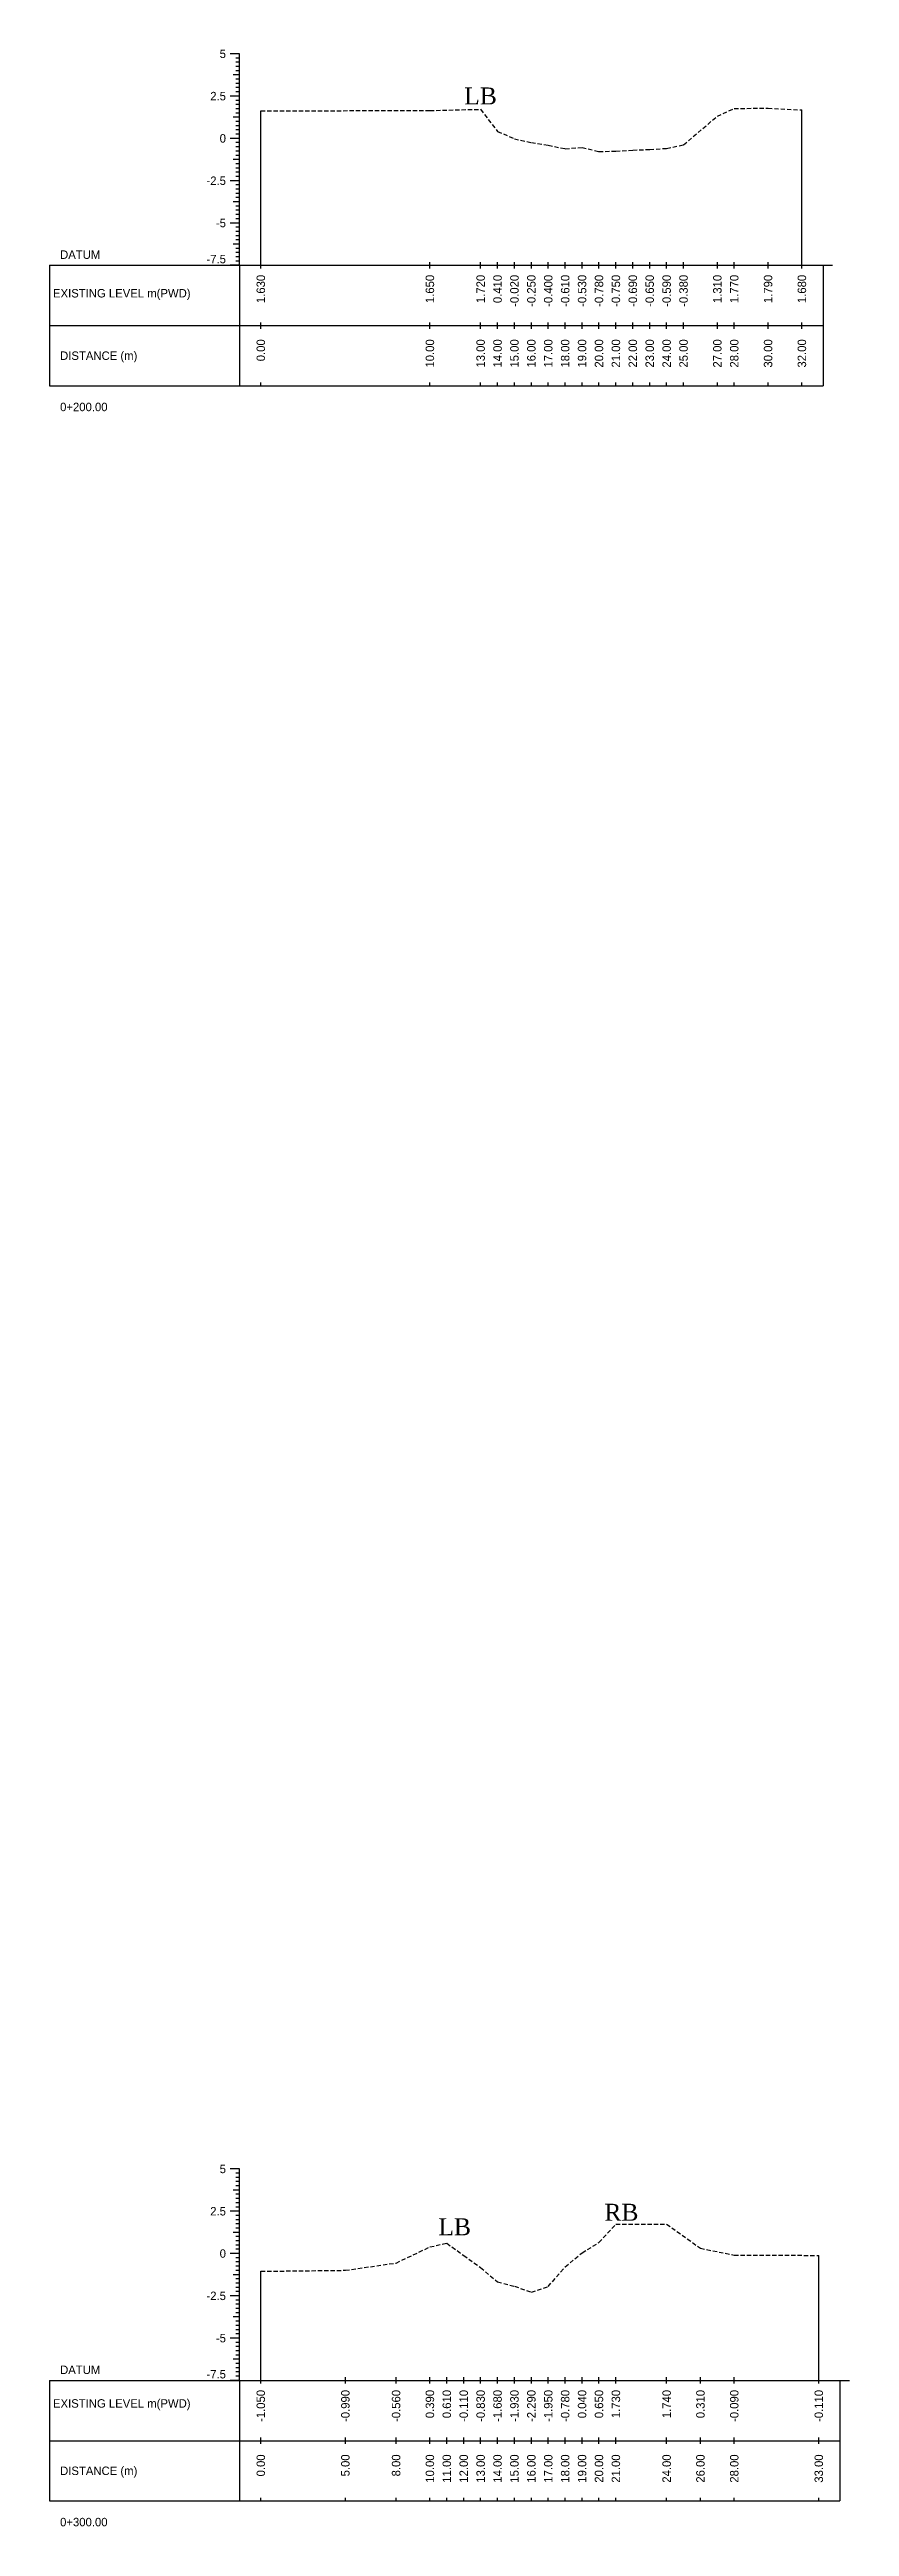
# Model space of a CAD drawing. Header units: inches. Extents: x 933 to 2044, y -1635 to -1096.
# Drawn here: x 1236 to 1283.3, y -1492.7 to -1346.3 of the extents above; entities that cross this region are included whole.
import ezdxf
from ezdxf.enums import TextEntityAlignment as Align

# ---------------------------------------------------------------- set-up
doc = ezdxf.new("R2010")
doc.units = ezdxf.units.IN
doc.header["$MEASUREMENT"] = 0
doc.linetypes.add('HIDDEN', pattern=[0.375, 0.25, -0.125])
doc.layers.add('CS_Drawing', color=7, linetype='Continuous')
doc.layers.add('GL', color=3, linetype='HIDDEN')
doc.styles.add('romans', font='romans.shx')

msp = doc.modelspace()

# ---------------------------------------------------------------- texts
at = {"char_height": 1, "width": 154.2752, "attachment_point": 1, "style": 'romans'}
for s, insert in [('{\\fTimes New Roman|b0|i0|c0|p18;LB}', (1260.53, -1348.58)), ('{\\fTimes New Roman|b0|i0|c0|p18;RB}', (1268.82, -1473.65)), ('{\\fTimes New Roman|b0|i0|c0|p18;LB}', (1259, -1474.51))]:
    msp.add_mtext(s, dxfattribs=dict(at, insert=insert))
at = {"layer": 'CS_Drawing'}
for s, p in [('5', (1246.44, -1346.59)), ('2.5', (1246.44, -1349.09)), ('0', (1246.44, -1351.59)), ('-2.5', (1246.44, -1354.09)), ('-5', (1246.44, -1356.59)), ('5', (1246.44, -1471.59)), ('2.5', (1246.44, -1474.09)), ('0', (1246.44, -1476.59)), ('-2.5', (1246.44, -1479.09)), ('-5', (1246.44, -1481.59))]:
    msp.add_text(s, height=0.5, dxfattribs=at).set_placement(p, align=Align.MIDDLE_RIGHT)
for s, p in [('DATUM', (1236.63, -1358.46)), ('EXISTING LEVEL m(PWD)', (1236.21, -1360.74)), ('DISTANCE (m)', (1236.63, -1364.43)), ('0+200.00', (1236.63, -1367.46)), ('DATUM', (1236.63, -1483.46)), ('EXISTING LEVEL m(PWD)', (1236.21, -1485.45)), ('DISTANCE (m)', (1236.63, -1489.43)), ('0+300.00', (1236.63, -1492.46))]:
    msp.add_text(s, height=0.5, dxfattribs=at).set_placement(p, align=Align.MIDDLE_LEFT)
for p in [(1246.44, -1358.97), (1246.44, -1483.97)]:
    msp.add_text('-7.5', height=0.5, dxfattribs=at).set_placement(p, align=Align.RIGHT)
for s, p in [('1.630', (1248.5, -1359.65)), ('1.650', (1258.5, -1359.65)), ('1.720', (1261.5, -1359.65)), ('0.410', (1262.5, -1359.65)), ('-0.020', (1263.5, -1359.65)), ('-0.250', (1264.5, -1359.65)), ('-0.400', (1265.5, -1359.65)), ('-0.610', (1266.5, -1359.65)), ('-0.530', (1267.5, -1359.65)), ('-0.780', (1268.5, -1359.65)), ('-0.750', (1269.5, -1359.65)), ('-0.690', (1270.5, -1359.65)), ('-0.650', (1271.5, -1359.65)), ('-0.590', (1272.5, -1359.65)), ('-0.380', (1273.5, -1359.65)), ('1.310', (1275.5, -1359.65)), ('1.770', (1276.5, -1359.65)), ('1.790', (1278.5, -1359.65)), ('1.680', (1280.5, -1359.65)), ('0.00', (1248.5, -1363.46)), ('10.00', (1258.5, -1363.46)), ('13.00', (1261.5, -1363.46)), ('14.00', (1262.5, -1363.46)), ('15.00', (1263.5, -1363.46)), ('16.00', (1264.5, -1363.46)), ('17.00', (1265.5, -1363.46)), ('18.00', (1266.5, -1363.46)), ('19.00', (1267.5, -1363.46)), ('20.00', (1268.5, -1363.46)), ('21.00', (1269.5, -1363.46)), ('22.00', (1270.5, -1363.46)), ('23.00', (1271.5, -1363.46)), ('24.00', (1272.5, -1363.46)), ('25.00', (1273.5, -1363.46)), ('27.00', (1275.5, -1363.46)), ('28.00', (1276.5, -1363.46)), ('30.00', (1278.5, -1363.46)), ('32.00', (1280.5, -1363.46)), ('-1.050', (1248.5, -1484.65)), ('-0.990', (1253.5, -1484.65)), ('-0.560', (1256.5, -1484.65)), ('0.390', (1258.5, -1484.65)), ('0.610', (1259.5, -1484.65)), ('-0.110', (1260.5, -1484.65)), ('-0.830', (1261.5, -1484.65)), ('-1.680', (1262.5, -1484.65)), ('-1.930', (1263.5, -1484.65)), ('-2.290', (1264.5, -1484.65)), ('-1.950', (1265.5, -1484.65)), ('-0.780', (1266.5, -1484.65)), ('0.040', (1267.5, -1484.65)), ('0.650', (1268.5, -1484.65)), ('1.730', (1269.5, -1484.65)), ('1.740', (1272.5, -1484.65)), ('0.310', (1274.5, -1484.65)), ('-0.090', (1276.5, -1484.65)), ('-0.110', (1281.5, -1484.65)), ('0.00', (1248.5, -1488.46)), ('5.00', (1253.5, -1488.46)), ('8.00', (1256.5, -1488.46)), ('10.00', (1258.5, -1488.46)), ('11.00', (1259.5, -1488.46)), ('12.00', (1260.5, -1488.46)), ('13.00', (1261.5, -1488.46)), ('14.00', (1262.5, -1488.46)), ('15.00', (1263.5, -1488.46)), ('16.00', (1264.5, -1488.46)), ('17.00', (1265.5, -1488.46)), ('18.00', (1266.5, -1488.46)), ('19.00', (1267.5, -1488.46)), ('20.00', (1268.5, -1488.46)), ('21.00', (1269.5, -1488.46)), ('24.00', (1272.5, -1488.46)), ('26.00', (1274.5, -1488.46)), ('28.00', (1276.5, -1488.46)), ('33.00', (1281.5, -1488.46))]:
    msp.add_text(s, height=0.5, rotation=90, dxfattribs=at).set_placement(p, align=Align.MIDDLE_RIGHT)

# ---------------------------------------------------------------- linework, layer by layer
at = {"layer": 'CS_Drawing'}
for p, q in [((1247.25, -1346.59), (1246.69, -1346.59)), ((1247.25, -1346.59), (1246.86, -1346.59)), ((1247.25, -1346.59), (1247.03, -1346.59)), ((1247.25, -1359.09), (1247.25, -1346.59)), ((1247.25, -1347.84), (1246.86, -1347.84)), ((1247.25, -1346.84), (1247.03, -1346.84)), ((1247.25, -1347.09), (1247.03, -1347.09)), ((1247.25, -1347.34), (1247.03, -1347.34)), ((1247.25, -1347.59), (1247.03, -1347.59)), ((1247.25, -1347.84), (1247.03, -1347.84)), ((1247.25, -1348.09), (1247.03, -1348.09)), ((1247.25, -1349.09), (1246.69, -1349.09)), ((1247.25, -1349.09), (1246.86, -1349.09)), ((1247.25, -1348.34), (1247.03, -1348.34)), ((1247.25, -1348.59), (1247.03, -1348.59)), ((1247.25, -1348.84), (1247.03, -1348.84)), ((1247.25, -1349.09), (1247.03, -1349.09)), ((1247.25, -1349.34), (1247.03, -1349.34)), ((1247.25, -1349.59), (1247.03, -1349.59)), ((1247.25, -1350.34), (1246.86, -1350.34)), ((1247.25, -1349.84), (1247.03, -1349.84)), ((1247.25, -1350.09), (1247.03, -1350.09)), ((1247.25, -1350.34), (1247.03, -1350.34)), ((1247.25, -1350.59), (1247.03, -1350.59)), ((1247.25, -1350.84), (1247.03, -1350.84)), ((1247.25, -1351.09), (1247.03, -1351.09)), ((1248.5, -1359.09), (1248.5, -1349.96)), ((1280.5, -1359.09), (1280.5, -1349.91)), ((1247.25, -1351.59), (1246.69, -1351.59)), ((1247.25, -1351.59), (1246.86, -1351.59)), ((1247.25, -1351.34), (1247.03, -1351.34)), ((1247.25, -1351.59), (1247.03, -1351.59)), ((1247.25, -1351.84), (1247.03, -1351.84)), ((1247.25, -1352.09), (1247.03, -1352.09)), ((1247.25, -1352.34), (1247.03, -1352.34)), ((1247.25, -1352.84), (1246.86, -1352.84)), ((1247.25, -1352.59), (1247.03, -1352.59)), ((1247.25, -1352.84), (1247.03, -1352.84)), ((1247.25, -1353.09), (1247.03, -1353.09)), ((1247.25, -1353.34), (1247.03, -1353.34)), ((1247.25, -1353.59), (1247.03, -1353.59)), ((1247.25, -1353.84), (1247.03, -1353.84)), ((1247.25, -1354.09), (1246.69, -1354.09)), ((1247.25, -1354.09), (1246.86, -1354.09)), ((1247.25, -1355.34), (1246.86, -1355.34)), ((1247.25, -1354.09), (1247.03, -1354.09)), ((1247.25, -1354.34), (1247.03, -1354.34)), ((1247.25, -1354.59), (1247.03, -1354.59)), ((1247.25, -1354.84), (1247.03, -1354.84)), ((1247.25, -1355.09), (1247.03, -1355.09)), ((1247.25, -1355.34), (1247.03, -1355.34)), ((1247.25, -1356.59), (1246.69, -1356.59)), ((1247.25, -1356.59), (1246.86, -1356.59)), ((1247.25, -1355.59), (1247.03, -1355.59)), ((1247.25, -1355.84), (1247.03, -1355.84)), ((1247.25, -1356.09), (1247.03, -1356.09)), ((1247.25, -1356.34), (1247.03, -1356.34)), ((1247.25, -1356.59), (1247.03, -1356.59)), ((1247.25, -1356.84), (1247.03, -1356.84)), ((1247.25, -1357.84), (1246.86, -1357.84)), ((1247.25, -1357.09), (1247.03, -1357.09)), ((1247.25, -1357.34), (1247.03, -1357.34)), ((1247.25, -1357.59), (1247.03, -1357.59)), ((1247.25, -1357.84), (1247.03, -1357.84)), ((1247.25, -1358.09), (1247.03, -1358.09)), ((1247.25, -1358.34), (1247.03, -1358.34)), ((1236, -1359.09), (1247.25, -1359.09)), ((1236, -1359.09), (1236, -1366.21)), ((1247.25, -1359.09), (1246.69, -1359.09)), ((1247.25, -1359.09), (1246.86, -1359.09)), ((1247.25, -1358.59), (1247.03, -1358.59)), ((1247.25, -1358.84), (1247.03, -1358.84)), ((1247.25, -1359.09), (1247.03, -1359.09)), ((1247.25, -1359.09), (1281.75, -1359.09)), ((1247.25, -1359.09), (1247.25, -1366.21)), ((1248.5, -1359.27), (1248.5, -1358.9)), ((1258.5, -1359.27), (1258.5, -1358.9)), ((1261.5, -1359.27), (1261.5, -1358.9)), ((1262.5, -1359.27), (1262.5, -1358.9)), ((1263.5, -1359.27), (1263.5, -1358.9)), ((1264.5, -1359.27), (1264.5, -1358.9)), ((1265.5, -1359.27), (1265.5, -1358.9)), ((1266.5, -1359.27), (1266.5, -1358.9)), ((1267.5, -1359.27), (1267.5, -1358.9)), ((1268.5, -1359.27), (1268.5, -1358.9)), ((1269.5, -1359.27), (1269.5, -1358.9)), ((1270.5, -1359.27), (1270.5, -1358.9)), ((1271.5, -1359.27), (1271.5, -1358.9)), ((1272.5, -1359.27), (1272.5, -1358.9)), ((1273.5, -1359.27), (1273.5, -1358.9)), ((1275.5, -1359.27), (1275.5, -1358.9)), ((1276.5, -1359.27), (1276.5, -1358.9)), ((1278.5, -1359.27), (1278.5, -1358.9)), ((1280.5, -1359.27), (1280.5, -1358.9)), ((1281.75, -1359.09), (1282.32, -1359.09)), ((1281.75, -1359.09), (1282.15, -1359.09)), ((1281.75, -1359.09), (1281.98, -1359.09)), ((1281.75, -1359.09), (1281.75, -1366.21)), ((1236, -1362.65), (1247.25, -1362.65)), ((1247.25, -1362.65), (1281.75, -1362.65)), ((1247.25, -1362.65), (1281.75, -1362.65)), ((1248.5, -1362.84), (1248.5, -1362.46)), ((1258.5, -1362.84), (1258.5, -1362.46)), ((1261.5, -1362.84), (1261.5, -1362.46)), ((1262.5, -1362.84), (1262.5, -1362.46)), ((1263.5, -1362.84), (1263.5, -1362.46)), ((1264.5, -1362.84), (1264.5, -1362.46)), ((1265.5, -1362.84), (1265.5, -1362.46)), ((1266.5, -1362.84), (1266.5, -1362.46)), ((1267.5, -1362.84), (1267.5, -1362.46)), ((1268.5, -1362.84), (1268.5, -1362.46)), ((1269.5, -1362.84), (1269.5, -1362.46)), ((1270.5, -1362.84), (1270.5, -1362.46)), ((1271.5, -1362.84), (1271.5, -1362.46)), ((1272.5, -1362.84), (1272.5, -1362.46)), ((1273.5, -1362.84), (1273.5, -1362.46)), ((1275.5, -1362.84), (1275.5, -1362.46)), ((1276.5, -1362.84), (1276.5, -1362.46)), ((1278.5, -1362.84), (1278.5, -1362.46)), ((1280.5, -1362.84), (1280.5, -1362.46)), ((1236, -1366.21), (1247.25, -1366.21)), ((1247.25, -1366.21), (1281.75, -1366.21)), ((1248.5, -1366.21), (1248.5, -1366.02)), ((1258.5, -1366.21), (1258.5, -1366.02)), ((1261.5, -1366.21), (1261.5, -1366.02)), ((1262.5, -1366.21), (1262.5, -1366.02)), ((1263.5, -1366.21), (1263.5, -1366.02)), ((1264.5, -1366.21), (1264.5, -1366.02)), ((1265.5, -1366.21), (1265.5, -1366.02)), ((1266.5, -1366.21), (1266.5, -1366.02)), ((1267.5, -1366.21), (1267.5, -1366.02)), ((1268.5, -1366.21), (1268.5, -1366.02)), ((1269.5, -1366.21), (1269.5, -1366.02)), ((1270.5, -1366.21), (1270.5, -1366.02)), ((1271.5, -1366.21), (1271.5, -1366.02)), ((1272.5, -1366.21), (1272.5, -1366.02)), ((1273.5, -1366.21), (1273.5, -1366.02)), ((1275.5, -1366.21), (1275.5, -1366.02)), ((1276.5, -1366.21), (1276.5, -1366.02)), ((1278.5, -1366.21), (1278.5, -1366.02)), ((1280.5, -1366.21), (1280.5, -1366.02)), ((1247.25, -1471.59), (1246.69, -1471.59)), ((1247.25, -1471.59), (1246.86, -1471.59)), ((1247.25, -1471.59), (1247.03, -1471.59)), ((1247.25, -1471.84), (1247.03, -1471.84)), ((1247.25, -1472.09), (1247.03, -1472.09)), ((1247.25, -1472.34), (1247.03, -1472.34)), ((1247.25, -1472.59), (1247.03, -1472.59)), ((1247.25, -1484.09), (1247.25, -1471.59)), ((1247.25, -1472.84), (1246.86, -1472.84)), ((1247.25, -1472.84), (1247.03, -1472.84)), ((1247.25, -1473.09), (1247.03, -1473.09)), ((1247.25, -1473.34), (1247.03, -1473.34)), ((1247.25, -1473.59), (1247.03, -1473.59)), ((1247.25, -1473.84), (1247.03, -1473.84)), ((1247.25, -1474.09), (1246.69, -1474.09)), ((1247.25, -1474.09), (1246.86, -1474.09)), ((1247.25, -1475.34), (1246.86, -1475.34)), ((1247.25, -1474.09), (1247.03, -1474.09)), ((1247.25, -1474.34), (1247.03, -1474.34)), ((1247.25, -1474.59), (1247.03, -1474.59)), ((1247.25, -1474.84), (1247.03, -1474.84)), ((1247.25, -1475.09), (1247.03, -1475.09)), ((1247.25, -1475.34), (1247.03, -1475.34)), ((1247.25, -1476.59), (1246.69, -1476.59)), ((1247.25, -1476.59), (1246.86, -1476.59)), ((1247.25, -1475.59), (1247.03, -1475.59)), ((1247.25, -1475.84), (1247.03, -1475.84)), ((1247.25, -1476.09), (1247.03, -1476.09)), ((1247.25, -1476.34), (1247.03, -1476.34)), ((1247.25, -1476.59), (1247.03, -1476.59)), ((1247.25, -1476.84), (1247.03, -1476.84)), ((1281.5, -1484.09), (1281.5, -1476.7)), ((1247.25, -1477.84), (1246.86, -1477.84)), ((1247.25, -1477.09), (1247.03, -1477.09)), ((1247.25, -1477.34), (1247.03, -1477.34)), ((1247.25, -1477.59), (1247.03, -1477.59)), ((1247.25, -1477.84), (1247.03, -1477.84)), ((1247.25, -1478.09), (1247.03, -1478.09)), ((1247.25, -1478.34), (1247.03, -1478.34)), ((1248.5, -1484.09), (1248.5, -1477.64)), ((1247.25, -1479.09), (1246.69, -1479.09)), ((1247.25, -1479.09), (1246.86, -1479.09)), ((1247.25, -1478.59), (1247.03, -1478.59)), ((1247.25, -1478.84), (1247.03, -1478.84)), ((1247.25, -1479.09), (1247.03, -1479.09)), ((1247.25, -1479.34), (1247.03, -1479.34)), ((1247.25, -1479.59), (1247.03, -1479.59)), ((1247.25, -1479.84), (1247.03, -1479.84)), ((1247.25, -1480.34), (1246.86, -1480.34)), ((1247.25, -1480.09), (1247.03, -1480.09)), ((1247.25, -1480.34), (1247.03, -1480.34)), ((1247.25, -1480.59), (1247.03, -1480.59)), ((1247.25, -1480.84), (1247.03, -1480.84)), ((1247.25, -1481.09), (1247.03, -1481.09)), ((1247.25, -1481.34), (1247.03, -1481.34)), ((1247.25, -1481.59), (1246.69, -1481.59)), ((1247.25, -1481.59), (1246.86, -1481.59)), ((1247.25, -1482.84), (1246.86, -1482.84)), ((1247.25, -1481.59), (1247.03, -1481.59)), ((1247.25, -1481.84), (1247.03, -1481.84)), ((1247.25, -1482.09), (1247.03, -1482.09)), ((1247.25, -1482.34), (1247.03, -1482.34)), ((1247.25, -1482.59), (1247.03, -1482.59)), ((1247.25, -1482.84), (1247.03, -1482.84)), ((1236, -1484.09), (1247.25, -1484.09)), ((1236, -1484.09), (1236, -1491.21)), ((1247.25, -1484.09), (1246.69, -1484.09)), ((1247.25, -1484.09), (1246.86, -1484.09)), ((1247.25, -1483.09), (1247.03, -1483.09)), ((1247.25, -1483.34), (1247.03, -1483.34)), ((1247.25, -1483.59), (1247.03, -1483.59)), ((1247.25, -1483.84), (1247.03, -1483.84)), ((1247.25, -1484.09), (1247.03, -1484.09)), ((1247.25, -1484.09), (1282.75, -1484.09)), ((1247.25, -1484.09), (1247.25, -1491.21)), ((1248.5, -1484.27), (1248.5, -1483.9)), ((1253.5, -1484.27), (1253.5, -1483.9)), ((1256.5, -1484.27), (1256.5, -1483.9)), ((1258.5, -1484.27), (1258.5, -1483.9)), ((1259.5, -1484.27), (1259.5, -1483.9)), ((1260.5, -1484.27), (1260.5, -1483.9)), ((1261.5, -1484.27), (1261.5, -1483.9)), ((1262.5, -1484.27), (1262.5, -1483.9)), ((1263.5, -1484.27), (1263.5, -1483.9)), ((1264.5, -1484.27), (1264.5, -1483.9)), ((1265.5, -1484.27), (1265.5, -1483.9)), ((1266.5, -1484.27), (1266.5, -1483.9)), ((1267.5, -1484.27), (1267.5, -1483.9)), ((1268.5, -1484.27), (1268.5, -1483.9)), ((1269.5, -1484.27), (1269.5, -1483.9)), ((1272.5, -1484.27), (1272.5, -1483.9)), ((1274.5, -1484.27), (1274.5, -1483.9)), ((1276.5, -1484.27), (1276.5, -1483.9)), ((1281.5, -1484.27), (1281.5, -1483.9)), ((1282.75, -1484.09), (1283.32, -1484.09)), ((1282.75, -1484.09), (1283.15, -1484.09)), ((1282.75, -1484.09), (1282.98, -1484.09)), ((1282.75, -1484.09), (1282.75, -1491.21)), ((1236, -1487.65), (1247.25, -1487.65)), ((1247.25, -1487.65), (1282.75, -1487.65)), ((1247.25, -1487.65), (1282.75, -1487.65)), ((1248.5, -1487.84), (1248.5, -1487.46)), ((1253.5, -1487.84), (1253.5, -1487.46)), ((1256.5, -1487.84), (1256.5, -1487.46)), ((1258.5, -1487.84), (1258.5, -1487.46)), ((1259.5, -1487.84), (1259.5, -1487.46)), ((1260.5, -1487.84), (1260.5, -1487.46)), ((1261.5, -1487.84), (1261.5, -1487.46)), ((1262.5, -1487.84), (1262.5, -1487.46)), ((1263.5, -1487.84), (1263.5, -1487.46)), ((1264.5, -1487.84), (1264.5, -1487.46)), ((1265.5, -1487.84), (1265.5, -1487.46)), ((1266.5, -1487.84), (1266.5, -1487.46)), ((1267.5, -1487.84), (1267.5, -1487.46)), ((1268.5, -1487.84), (1268.5, -1487.46)), ((1269.5, -1487.84), (1269.5, -1487.46)), ((1272.5, -1487.84), (1272.5, -1487.46)), ((1274.5, -1487.84), (1274.5, -1487.46)), ((1276.5, -1487.84), (1276.5, -1487.46)), ((1281.5, -1487.84), (1281.5, -1487.46)), ((1236, -1491.21), (1247.25, -1491.21)), ((1247.25, -1491.21), (1282.75, -1491.21)), ((1248.5, -1491.21), (1248.5, -1491.02)), ((1253.5, -1491.21), (1253.5, -1491.02)), ((1256.5, -1491.21), (1256.5, -1491.02)), ((1258.5, -1491.21), (1258.5, -1491.02)), ((1259.5, -1491.21), (1259.5, -1491.02)), ((1260.5, -1491.21), (1260.5, -1491.02)), ((1261.5, -1491.21), (1261.5, -1491.02)), ((1262.5, -1491.21), (1262.5, -1491.02)), ((1263.5, -1491.21), (1263.5, -1491.02)), ((1264.5, -1491.21), (1264.5, -1491.02)), ((1265.5, -1491.21), (1265.5, -1491.02)), ((1266.5, -1491.21), (1266.5, -1491.02)), ((1267.5, -1491.21), (1267.5, -1491.02)), ((1268.5, -1491.21), (1268.5, -1491.02)), ((1269.5, -1491.21), (1269.5, -1491.02)), ((1272.5, -1491.21), (1272.5, -1491.02)), ((1274.5, -1491.21), (1274.5, -1491.02)), ((1276.5, -1491.21), (1276.5, -1491.02)), ((1281.5, -1491.21), (1281.5, -1491.02))]:
    msp.add_line(p, q, dxfattribs=at)
at = {"layer": 'GL'}
for points in [[(1248.5, -1349.96), (1258.5, -1349.94), (1261.5, -1349.87), (1262.5, -1351.18), (1263.5, -1351.61), (1264.5, -1351.84), (1265.5, -1351.99), (1266.5, -1352.2), (1267.5, -1352.12), (1268.5, -1352.37), (1269.5, -1352.34), (1270.5, -1352.28), (1271.5, -1352.24), (1272.5, -1352.18), (1273.5, -1351.97), (1275.5, -1350.28), (1276.5, -1349.82), (1278.5, -1349.8), (1280.5, -1349.91)], [(1248.5, -1477.64), (1253.5, -1477.58), (1256.5, -1477.15), (1258.5, -1476.2), (1259.5, -1475.98), (1260.5, -1476.7), (1261.5, -1477.42), (1262.5, -1478.27), (1263.5, -1478.52), (1264.5, -1478.88), (1265.5, -1478.54), (1266.5, -1477.37), (1267.5, -1476.55), (1268.5, -1475.94), (1269.5, -1474.86), (1272.5, -1474.85), (1274.5, -1476.28), (1276.5, -1476.68), (1281.5, -1476.7)]]:
    msp.add_lwpolyline(points, dxfattribs=at)

msp.set_redraw_order([(e.dxf.handle, doc.entitydb.next_handle()) for e in msp.query("TEXT MTEXT ATTDEF DIMENSION ARC_DIMENSION")])  # texts and dimensions are drawn at this point

doc.saveas('drawing.dxf')
